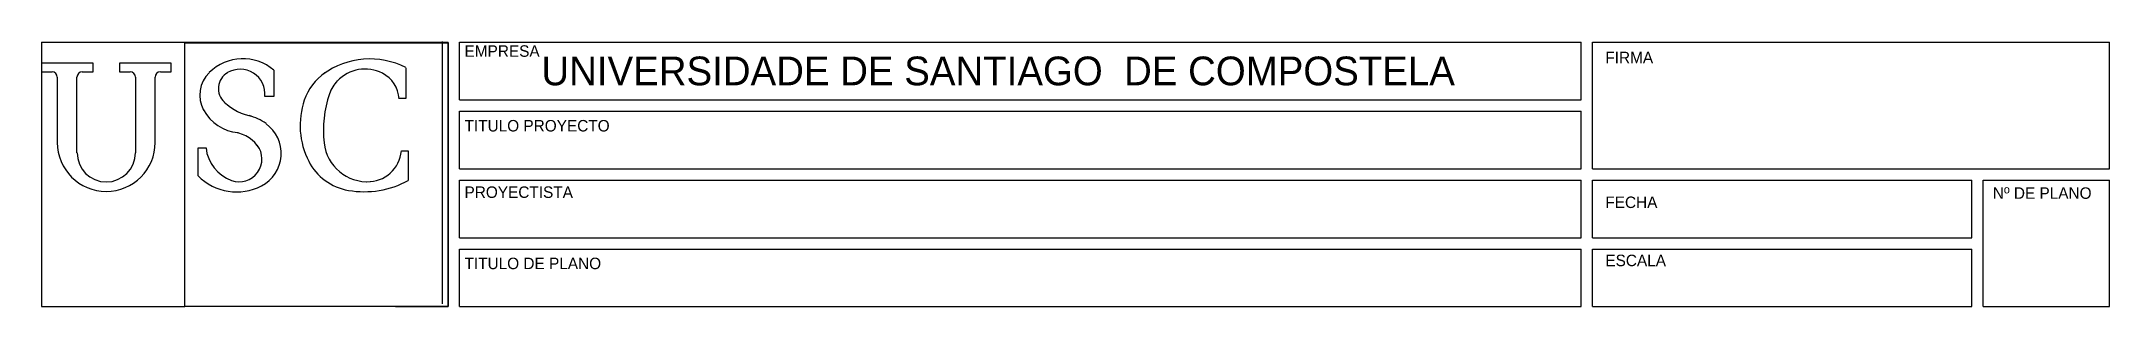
# Model space of a CAD drawing. Extents: x 20 to 830, y 10 to 307.
# Drawn here: x 650 to 830, y 10 to 33.1 of the extents above; entities that cross this region are included whole.
import ezdxf

# ---------------------------------------------------------------- set-up
doc = ezdxf.new("R2010")
doc.units = 0
doc.layers.add('3', color=7, linetype='Continuous')
doc.layers.add('Por defecto', color=7, linetype='Continuous')

msp = doc.modelspace()

# ---------------------------------------------------------------- texts
at = {"layer": '3'}
msp.add_text('UNIVERSIDADE DE SANTIAGO  DE COMPOSTELA', height=2.5, dxfattribs=at).set_placement((693.51, 29.26))
at = {"layer": 'Por defecto'}
for s, p in [('EMPRESA', (686.82, 31.74)), ('FIRMA', (786.11, 31.18)), ('TITULO PROYECTO', (686.82, 25.24)), ('PROYECTISTA', (686.82, 19.46)), ('Nº DE PLANO', (819.84, 19.38)), ('FECHA', (786.11, 18.58)), ('ESCALA', (786.11, 13.52)), ('TITULO DE PLANO', (686.82, 13.26))]:
    msp.add_text(s, height=1, dxfattribs=at).set_placement(p)

# ---------------------------------------------------------------- linework, layer by layer
at = {"layer": '3'}
for p, q in [((649.99, 32.95), (649.99, 10)), ((684.9, 10.24), (684.9, 33.08)), ((654.49, 31.19), (649.99, 31.19)), ((649.99, 31.19), (649.99, 30.43)), ((654.49, 30.43), (654.49, 31.19)), ((661.29, 31.19), (656.79, 31.19)), ((656.79, 31.19), (656.79, 30.43)), ((661.29, 30.43), (661.29, 31.19)), ((681.71, 30.79), (681.71, 28.1)), ((649.99, 30.43), (650.92, 30.43)), ((651.38, 29.97), (651.38, 24.29)), ((653.09, 23.39), (653.09, 29.97)), ((653.55, 30.43), (654.49, 30.43)), ((656.79, 30.43), (657.72, 30.43)), ((658.18, 29.97), (658.18, 23.39)), ((659.89, 24.29), (659.89, 29.97)), ((660.35, 30.43), (661.29, 30.43)), ((670.22, 30.57), (670.22, 28.28)), ((670.22, 28.28), (669.43, 28.28)), ((681.71, 28.1), (681.14, 28.1)), ((663.64, 21.39), (663.64, 23.81)), ((663.64, 23.81), (664.33, 23.81)), ((681.33, 23.57), (681.92, 23.57)), ((681.92, 23.57), (681.92, 20.97)), ((649.99, 10), (662.47, 10)), ((650, 10), (650, 10)), ((650.2, 10), (650.2, 10))]:
    msp.add_line(p, q, dxfattribs=at)
msp.add_lwpolyline([(662.47, 32.95), (685.39, 32.95), (685.39, 10), (662.47, 10)], close=True, dxfattribs=at)
for centre, radius, start, end in [((667.53, 27.42), 4.15, 49.4703, 134.814), ((667.29, 28.5), 2.16, 354.2497, 120.6206), ((678.58, 24.65), 6.9, 62.9219, 126.0672), ((678.16, 27.34), 3.33, 62.9052, 136.3194), ((650.92, 29.97), 0.459, 0, 90), ((653.55, 29.97), 0.459, 90, 180), ((657.72, 29.97), 0.459, 0, 90), ((660.35, 29.97), 0.459, 90, 180), ((666.54, 28.4), 2.76, 134.814, 207.8942), ((667.01, 28.97), 1.61, 120.6206, 227.2698), ((677.34, 26.44), 4.72, 124.5047, 161.0994), ((677.94, 27.55), 3.03, 136.3194, 161.337), ((678.45, 27.91), 2.69, 3.915, 62.9052), ((667.42, 28.87), 3.74, 207.8942, 265.21), ((669.32, 31.48), 5.02, 227.2698, 259.4303), ((679.33, 25.76), 6.82, 161.0994, 207.1821), ((684.6, 25.3), 10.06, 161.337, 186.0359), ((666.97, 22.38), 4.38, 53.992, 75.5011), ((667.67, 23.34), 3.19, 297.6079, 53.992), ((655.64, 24.29), 4.26, 180, 0), ((667.7, 24.18), 3.4, 186.3023, 250.1857), ((667.22, 22.84), 1.97, 250.1857, 38.0379), ((666.42, 22.21), 2.98, 31.1039, 81.5015), ((678.35, 24.64), 3.77, 186.0359, 274.2222), ((678.41, 23.79), 2.92, 268.1998, 355.6371), ((655.64, 23.39), 2.54, 180, 0), ((677.52, 24.84), 4.79, 207.1821, 260.3392), ((666.98, 24.67), 4.69, 224.4628, 297.6079), ((678.08, 28.08), 8.08, 260.3392, 298.4236)]:
    msp.add_arc(centre, radius, start, end, dxfattribs=at)
at = {"layer": 'Por defecto'}
for p, q in [((650, 33), (650, 10)), ((650, 33), (685.39, 33)), ((685.39, 10), (685.39, 33)), ((686.39, 33), (784, 33)), ((686.39, 28), (686.39, 33)), ((784, 28), (784, 33)), ((785, 33), (830, 33)), ((785, 22), (785, 33)), ((830, 22), (830, 33)), ((686.39, 28), (784, 28)), ((686.39, 27), (784, 27)), ((686.39, 22), (686.39, 27)), ((784, 22), (784, 27)), ((686.39, 22), (784, 22)), ((785, 22), (830, 22)), ((686.39, 21), (784, 21)), ((686.39, 16), (686.39, 21)), ((784, 16), (784, 21)), ((785, 21), (818, 21)), ((785, 16), (785, 21)), ((818, 16), (818, 21)), ((819, 10), (819, 21)), ((819, 21), (830, 21)), ((830, 10), (830, 21)), ((830, 16), (830, 20)), ((686.39, 16), (784, 16)), ((686.39, 10), (686.39, 15)), ((686.39, 15), (784, 15)), ((784, 10), (784, 15)), ((785, 16), (818, 16)), ((785, 10), (785, 15)), ((785, 15), (818, 15)), ((818, 10), (818, 15)), ((680.82, 10), (685.39, 10)), ((686.39, 10), (784, 10)), ((785, 10), (818, 10)), ((819, 10), (830, 10))]:
    msp.add_line(p, q, dxfattribs=at)

msp.set_redraw_order([(e.dxf.handle, doc.entitydb.next_handle()) for e in msp.query("TEXT MTEXT ATTDEF DIMENSION ARC_DIMENSION")])  # texts and dimensions are drawn at this point

doc.saveas('drawing.dxf')
